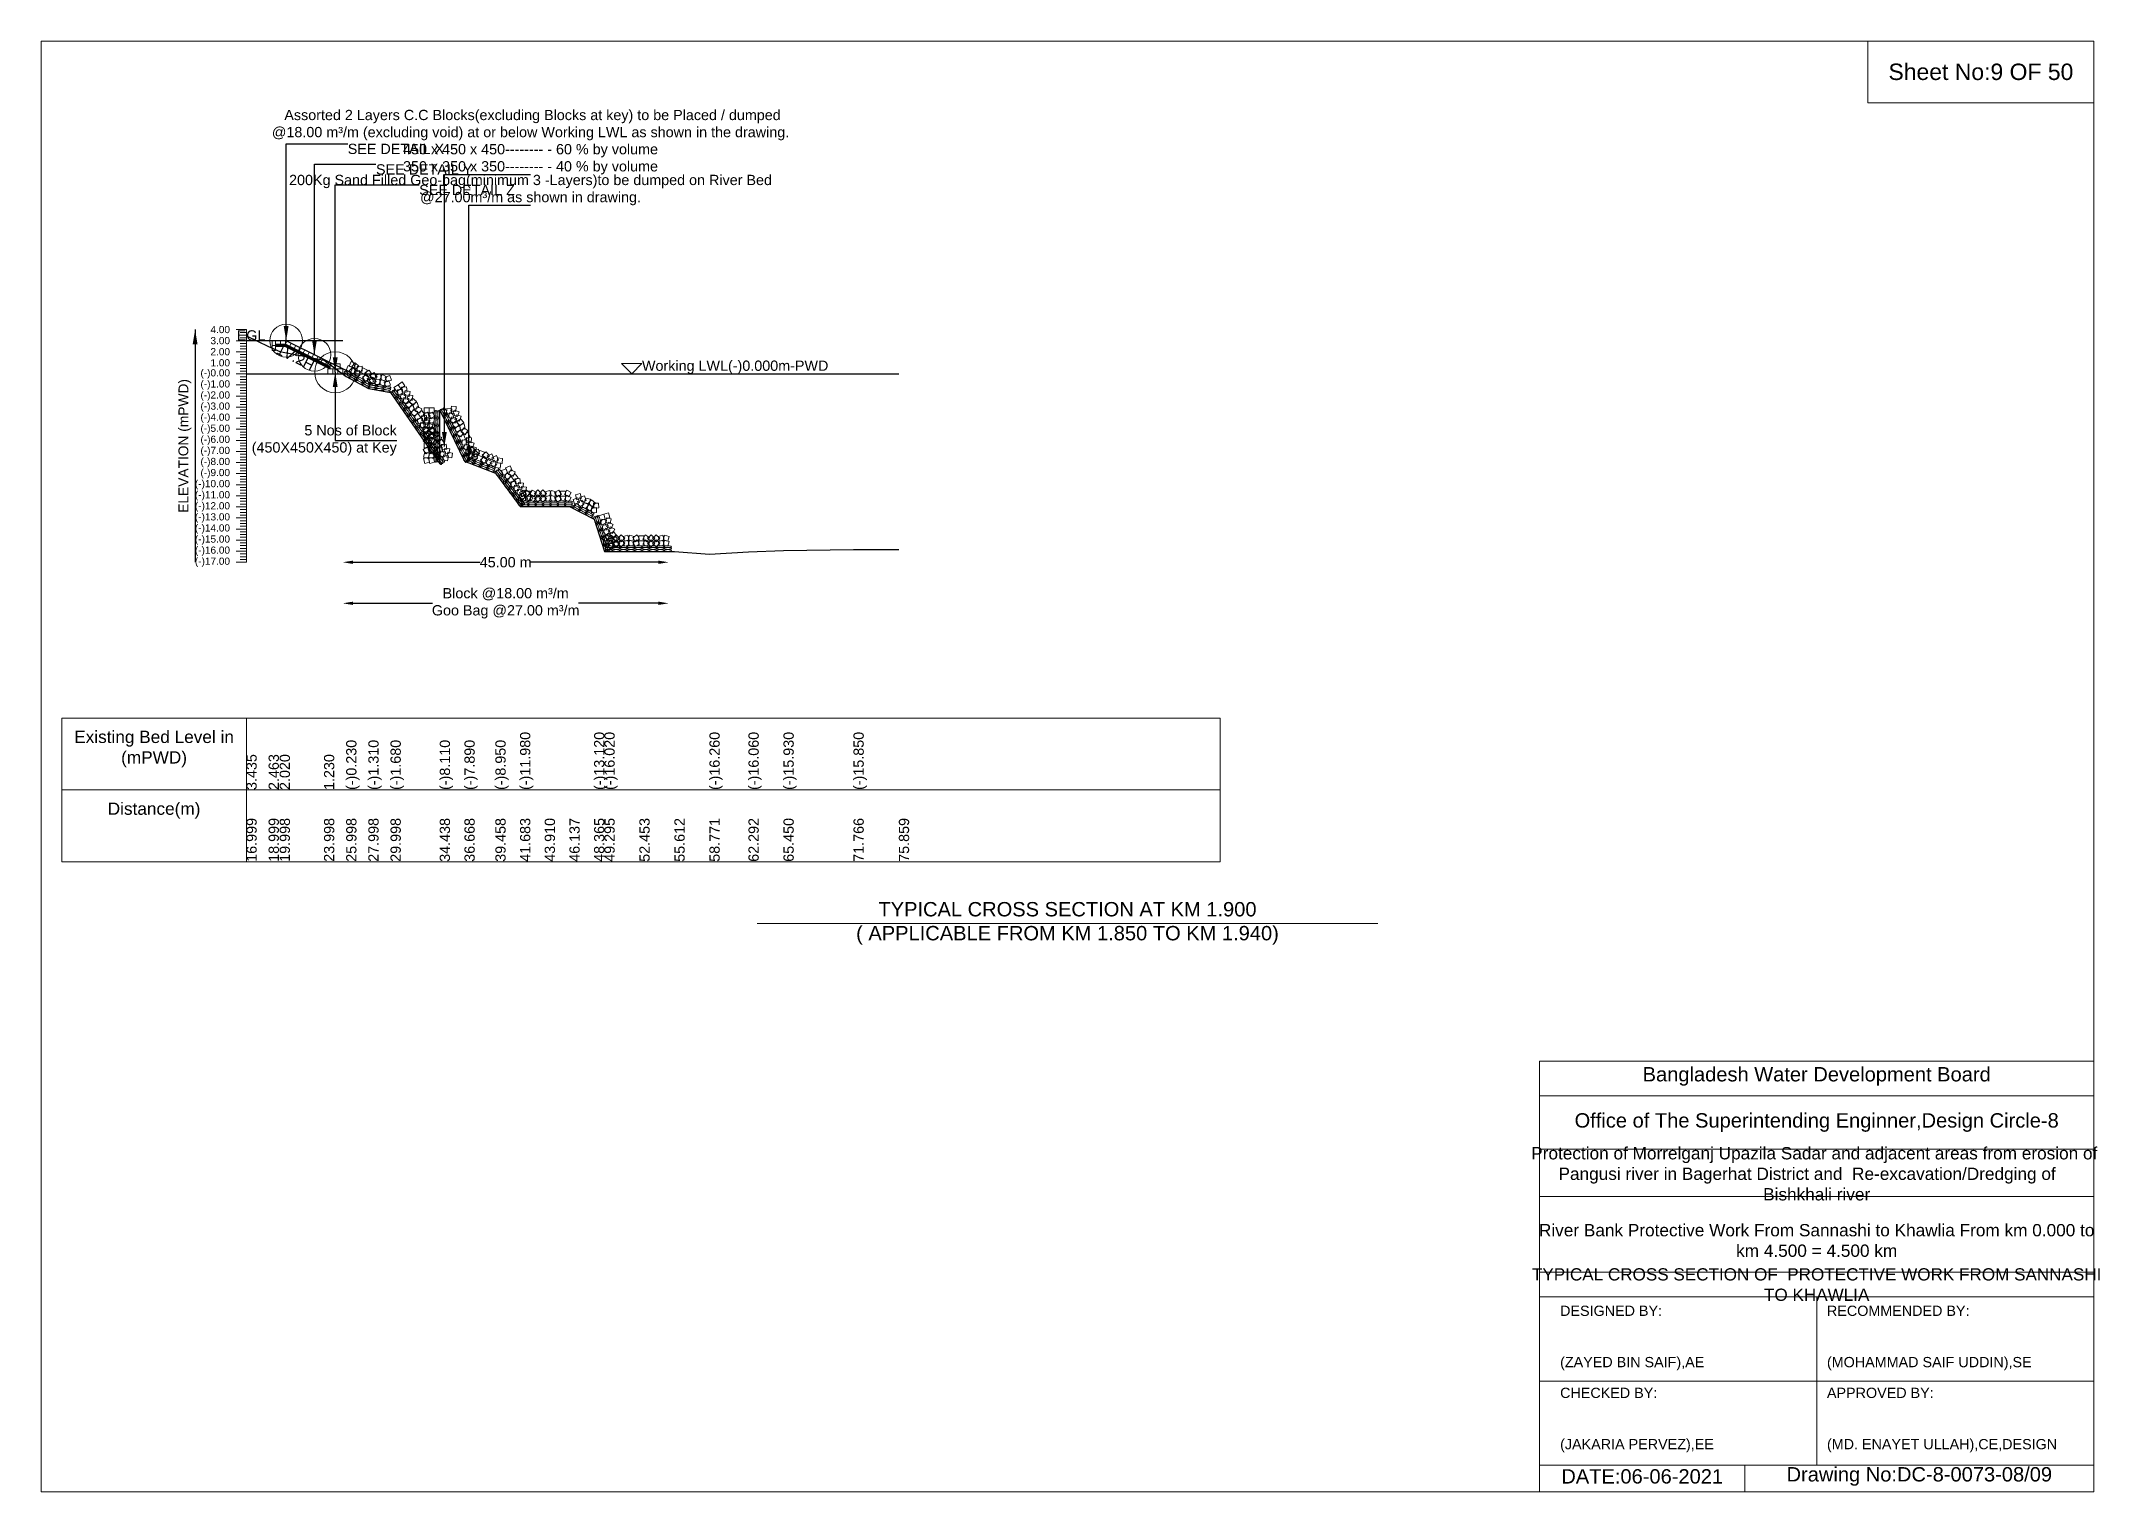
# Model space of a CAD drawing. Header units: inches. Extents: x 89000 to 845029, y -7071 to 0.
# Drawn here: x 220000 to 230029, y -7071 to 0 of the extents above; entities that cross this region are included whole.
import ezdxf

# ---------------------------------------------------------------- set-up
doc = ezdxf.new("R2010")
doc.units = ezdxf.units.IN
doc.header["$LTSCALE"] = 7
doc.header["$MEASUREMENT"] = 0
doc.header["$PDMODE"] = 3
for name, color, linetype, lineweight in [('Cross section Data Border', 7, 'Continuous', 9), ('Cross Section Labels', 7, 'Continuous', 9), ('Existing_Bed_Level for Xsection', 7, 'Continuous', 25), ('Long Section Labels', 7, 'Continuous', 9)]:
    doc.layers.add(name, color=color, linetype=linetype, lineweight=lineweight)
doc.styles.get("Standard").update_dxf_attribs({"font": 'arial.ttf'})
doc.dimstyles.new('Appron Lebeling Style', dxfattribs={"dimtxt": 50, "dimasz": 50, "dimexe": 0.18, "dimexo": 0.0625, "dimgap": 0.09, "dimtad": 0, "dimtih": 1, "dimtoh": 1, "dimdec": 4, "dimzin": 0, "dimdsep": 46, "dimtxsty": 'Standard', "dimcen": 0.09, "dimse1": 1, "dimse2": 1, "dimadec": 0, "dimazin": 0, "dimtfac": 1, "dimtdec": 4, "dimtofl": 0, "dimtmove": 0, "dimatfit": 3, "dimfxl": 1, "dimtolj": 1, "dimtzin": 0, "dimarcsym": 0})
doc.dimstyles.get("Standard").update_dxf_attribs({"dimtxt": 0.18, "dimasz": 0.18, "dimexe": 0.18, "dimexo": 0.0625, "dimgap": 0.09, "dimtad": 0, "dimtih": 1, "dimtoh": 1, "dimdec": 4, "dimzin": 0, "dimdsep": 46, "dimtxsty": 'Standard', "dimcen": 0.09, "dimadec": 0, "dimazin": 0, "dimtfac": 1, "dimtdec": 4, "dimtofl": 0, "dimtmove": 0, "dimatfit": 3, "dimfxl": 1, "dimtolj": 1, "dimtzin": 0, "dimarcsym": 0})

msp = doc.modelspace()

# ---------------------------------------------------------------- texts
at = {"layer": 'Cross section Data Border', "char_height": 60, "width": 800, "attachment_point": 5}
for s, insert in [('Existing Bed Level in (mPWD)', (220550, -3450)), ('Distance(m)', (220550, -3750))]:
    msp.add_mtext(s, dxfattribs=dict(at, insert=insert))
at = {"layer": 'Cross Section Labels'}
for s, insert, char_height, attachment_point in [('Sheet No:9 OF 50', (229450, -150), 80, 5), (' Assorted 2 Layers C.C Blocks(excluding Blocks at key) to be Placed / dumped^J@18.00 m³/m (excluding void) at or below Working LWL as shown in the drawing.^J450 x 450 x 450-------- - 60 % by volume^J350 x 350 x 350-------- - 40 % by volume', (222384.05859, -650), 50, 8), ('SEE DETAIL X', (221493.55118, -500), 50, 1), ('SEE DETAIL Y', (221631.25118, -600), 50, 1), ('200Kg Sand Filled Geo-bag(minimum 3 -Layers)to be dumped on River Bed^J@27.00m³/m as shown in drawing.', (222384.05859, -800), 50, 8), ('SEE DETAIL Z', (221841.85118, -700), 50, 1), ('EGL', (221092.52688, -1459.96), 50, 9), ('Working LWL(-)0.000m-PWD', (222926.95118, -1621.96), 50, 7), ('5 Nos of Block ^J(450X450X450) at Key', (221732.50118, -1945.96), 50, 6), ('TYPICAL CROSS SECTION AT KM 1.900^J( APPLICABLE FROM KM 1.850 TO KM 1.940)', (225000, -4300), 70, 5), ('Bangladesh Water Development Board', (228650, -5046), 70, 5), ('Office of The Superintending Enginner,Design Circle-8', (228650, -5271), 70, 5)]:
    msp.add_mtext(s, dxfattribs=dict(at, insert=insert, char_height=char_height, attachment_point=attachment_point))
at = {"layer": 'Cross Section Labels', "insert": (221250.32641, -1518.53453), "char_height": 50, "attachment_point": 2, "rotation": 333.434948823}
msp.add_mtext('1V:2H', dxfattribs=at)
at = {"layer": 'Cross Section Labels'}
for s, insert, char_height, width, attachment_point in [('Protection of Morrelganj Upazila Sadar and adjacent areas from erosion of  Pangusi river in Bagerhat District and  Re-excavation/Dredging of     Bishkhali river', (228650, -5521), 60, 2800, 5), ('River Bank Protective Work From Sannashi to Khawlia From km 0.000 to km 4.500 = 4.500 km', (228650, -5846), 60, 2700, 5), ('TYPICAL CROSS SECTION OF  PROTECTIVE WORK FROM SANNASHI TO KHAWLIA', (228650, -6061), 59.5765532, 2800, 5), ('DESIGNED BY:^J^J^J(ZAYED BIN SAIF),AE', (227400, -6321), 50, 1400, 4), ('RECOMMENDED BY:^J^J^J(MOHAMMAD SAIF UDDIN),SE', (228700, -6321), 50, 1400, 4), ('CHECKED BY:^J^J^J(JAKARIA PERVEZ),EE', (227400, -6721), 50, 1400, 4), ('APPROVED BY:^J^J^J(MD. ENAYET ULLAH),CE,DESIGN', (228700, -6721), 50, 1400, 4), ('DATE:06-06-2021', (227800, -6996), 70, 1400, 5), ('Drawing No:DC-8-0073-08/09', (229150, -6996), 70, 2200, 5)]:
    msp.add_mtext(s, dxfattribs=dict(at, insert=insert, char_height=char_height, width=width, attachment_point=attachment_point))
at = {"layer": 'Long Section Labels', "char_height": 35, "attachment_point": 6}
for s, insert in [('4.00', (220920, -1405.96)), ('3.00', (220920, -1459.96)), ('2.00', (220920, -1513.96)), ('(-)0.00', (220920, -1621.96)), ('1.00', (220920, -1567.96)), ('(-)1.00', (220920, -1675.96)), ('(-)2.00', (220920, -1729.96)), ('(-)3.00', (220920, -1783.96)), ('(-)4.00', (220920, -1837.96)), ('(-)5.00', (220920, -1891.96)), ('(-)6.00', (220920, -1945.96)), ('(-)7.00', (220920, -1999.96)), ('(-)8.00', (220920, -2053.96)), ('(-)9.00', (220920, -2107.96)), ('(-)10.00', (220920, -2161.96)), ('(-)11.00', (220920, -2215.96)), ('(-)12.00', (220920, -2269.96)), ('(-)13.00', (220920, -2323.96)), ('(-)14.00', (220920, -2377.96)), ('(-)15.00', (220920, -2431.96)), ('(-)16.00', (220920, -2485.96)), ('(-)17.00', (220920, -2539.96))]:
    msp.add_mtext(s, dxfattribs=dict(at, insert=insert))
at = {"layer": 'Long Section Labels', "rotation": 90}
for s, insert, char_height, attachment_point in [('ELEVATION (mPWD)', (220700, -1972.96), 48, 5), ('(-)0.230', (221485.96333, -3650), 50, 1), ('(-)1.310', (221593.95352, -3650), 50, 1), ('(-)1.680', (221701.9487, -3650), 50, 1), ('(-)8.110', (221941.74038, -3650), 50, 1), ('(-)7.890', (222062.14946, -3650), 50, 1), ('(-)8.950', (222212.81434, -3650), 50, 1), ('(-)11.980', (222332.97297, -3650), 50, 1), ('(-)11.980', (222332.97297, -3650), 50, 1), ('(-)11.980', (222332.97297, -3650), 50, 1), ('(-)13.120', (222693.77488, -3650), 50, 1), ('(-)16.020', (222743.98184, -3650), 50, 1), ('(-)16.020', (222743.98184, -3650), 50, 1), ('(-)16.020', (222743.98184, -3650), 50, 1), ('(-)16.260', (223255.70036, -3650), 50, 1), ('(-)16.060', (223445.85341, -3650), 50, 1), ('(-)15.930', (223616.36142, -3650), 50, 1), ('(-)15.850', (223957.4448, -3650), 50, 1), ('(-)15.850', (223957.4448, -3650), 50, 1), ('3.435', (221000, -3650), 50, 1), ('2.463', (221107.99019, -3650), 50, 1), ('2.020', (221161.98778, -3650), 50, 1), ('1.230', (221377.97314, -3650), 50, 1), ('16.999', (221000, -4000), 50, 1), ('18.999', (221107.99019, -4000), 50, 1), ('19.998', (221161.98778, -4000), 50, 1), ('23.998', (221377.97314, -4000), 50, 1), ('25.998', (221485.96333, -4000), 50, 1), ('27.998', (221593.95352, -4000), 50, 1), ('29.998', (221701.9487, -4000), 50, 1), ('34.438', (221941.74038, -4000), 50, 1), ('34.438', (221941.74038, -4000), 50, 1), ('34.438', (221941.74038, -4000), 50, 1), ('36.668', (222062.14946, -4000), 50, 1), ('39.458', (222212.81434, -4000), 50, 1), ('41.683', (222332.97297, -4000), 50, 1), ('43.910', (222453.19145, -4000), 50, 1), ('46.137', (222573.46111, -4000), 50, 1), ('48.365', (222693.77488, -4000), 50, 1), ('49.295', (222743.98184, -4000), 50, 1), ('52.453', (222914.53177, -4000), 50, 1), ('55.612', (223085.10591, -4000), 50, 1), ('58.771', (223255.70036, -4000), 50, 1), ('62.292', (223445.85341, -4000), 50, 1), ('65.450', (223616.36142, -4000), 50, 1), ('71.766', (223957.4448, -4000), 50, 1), ('75.859', (224178.43902, -4000), 50, 1)]:
    msp.add_mtext(s, dxfattribs=dict(at, insert=insert, char_height=char_height, attachment_point=attachment_point))

# ---------------------------------------------------------------- blocks, each defined once
blk = doc.blocks.new('*D55')
at = {"layer": 'Cross Section Labels', "color": 0, "lineweight": -2, "transparency": 16777216}
for p, q in [((221519, -2540), (222139, -2540)), ((223007, -2540), (222386, -2540))]:
    blk.add_line(p, q, dxfattribs=at)
at = {"layer": 'Cross Section Labels', "color": 0, "transparency": 16777216}
for points in [[(221519, -2532), (221519, -2548), (221469, -2540)], [(223007, -2532), (223007, -2548), (223057, -2540)]]:
    blk.add_solid(points, dxfattribs=at)
at = {"layer": 'Defpoints', "color": 0, "transparency": 16777216}
for p in [(221469, -1622), (223057, -2487), (223057, -2540)]:
    blk.add_point(p, dxfattribs=at)
at = {"layer": 'Cross Section Labels', "color": 0, "transparency": 16777216, "insert": (222263, -2540), "char_height": 50, "attachment_point": 5}
blk.add_mtext('\\A1;45.00 m', dxfattribs=at)
blk = doc.blocks.new('*D56')
at = {"layer": 'Cross Section Labels', "color": 0, "lineweight": -2, "transparency": 16777216}
for p, q in [((221519, -2740), (221907, -2740)), ((223007, -2740), (222618, -2740))]:
    blk.add_line(p, q, dxfattribs=at)
at = {"layer": 'Cross Section Labels', "color": 0, "transparency": 16777216}
for points in [[(221519, -2732), (221519, -2748), (221469, -2740)], [(223007, -2732), (223007, -2748), (223057, -2740)]]:
    blk.add_solid(points, dxfattribs=at)
at = {"layer": 'Defpoints', "color": 0, "transparency": 16777216}
for p in [(221469, -1622), (223057, -2487), (223057, -2740)]:
    blk.add_point(p, dxfattribs=at)
at = {"layer": 'Cross Section Labels', "color": 0, "transparency": 16777216, "insert": (222263, -2740), "char_height": 50, "attachment_point": 5}
blk.add_mtext('\\A1;Block @18.00 m³/m ^JGoo Bag @27.00 m³/m ', dxfattribs=at)

# ---------------------------------------------------------------- dimensions: what is measured, and where the dimension line sits
at = {"layer": 'Cross Section Labels'}
for base, text, picture, middle in [((223056.77281, -2539.96), '45.00 m', '*D55', (222262.862, -2539.96)), ((223056.77281, -2739.96), 'Block @18.00 m³/m ^JGoo Bag @27.00 m³/m ', '*D56', (222262.862, -2739.96))]:
    dim = msp.add_linear_dim(base=base, p1=(221468.95118, -1621.96), p2=(223056.77281, -2487.04), text=text, dimstyle='Appron Lebeling Style', dxfattribs=at)
    dim.commit()
    dim.dimension.update_dxf_attribs({"geometry": picture, "text_midpoint": middle})

# ---------------------------------------------------------------- linework, layer by layer
at = {"layer": 'Cross section Data Border'}
msp.add_lwpolyline([(220100, -3300), (225743.5732, -3300), (225743.5732, -4000), (220100, -4000)], close=True, dxfattribs=at)
for points in [[(221000, -3300), (221000, -4000)], [(220100, -3650), (225743.5732, -3650)]]:
    msp.add_lwpolyline(points, dxfattribs=at)
at = {"layer": 'Cross Section Labels'}
for points in [[(220000, 0), (230000, 0), (230000, -7071), (220000, -7071)], [(228900, 0), (230000, 0), (230000, -300), (228900, -300)], [(222876.95118, -1621.96), (222926.95118, -1571.96), (222826.95118, -1571.96)]]:
    msp.add_lwpolyline(points, close=True, dxfattribs=at)
for points in [[(223488, -4300), (225000, -4300), (226512, -4300)], [(227300, -7071), (227300, -4971), (230000, -4971)], [(227300, -5141), (230000, -5141)], [(227300, -5401), (230000, -5401)], [(227300, -5631), (230000, -5631)], [(227300, -6001), (230000, -6001)], [(227300, -6121), (230000, -6121)], [(228650, -6121), (228650, -6941)], [(227300, -6531), (230000, -6531)], [(227300, -6941), (230000, -6941)], [(228300, -6941), (228300, -7071)]]:
    msp.add_lwpolyline(points, dxfattribs=at)
for centre, radius in [((221193.55118, -1459.96), 80), ((221331.25118, -1528.81), 80), ((221432.50118, -1613.86), 100)]:
    msp.add_circle(centre, radius, dxfattribs=at)
at = {"layer": 'Existing_Bed_Level for Xsection'}
for points in [[(221000, -1436.47), (221107.99019, -1488.958), (221161.98778, -1512.88), (221377.97314, -1555.54), (221485.96333, -1634.38), (221593.95352, -1692.7), (221701.9487, -1712.68), (221941.74038, -2059.9), (221941.74038, -1847.68), (221941.74038, -1799.08), (222062.14946, -2048.02), (222212.81434, -2105.26), (222332.97297, -2268.88), (222453.19145, -2268.88), (222573.46111, -2268.88), (222693.77488, -2330.44), (222743.98184, -2487.04), (222914.53177, -2487.04), (223085.10591, -2487.04), (223255.70036, -2500), (223445.85341, -2489.2), (223616.36142, -2482.18), (223957.4448, -2477.86), (224178.43902, -2477.86)], [(221468.95118, -1459.96), (221000, -1459.96)], [(221517.55118, -1621.96), (221196.97174, -1461.67028), (221193.55118, -1459.96), (221189.72688, -1459.96), (221141.12688, -1459.96)], [(221141.12688, -1476.16), (221189.72688, -1476.16), (221408.20118, -1585.39715)], [(221141.12688, -1481.56), (221188.45211, -1481.56), (221408.20118, -1591.43453)], [(221141.12688, -1486.96), (221187.17734, -1486.96), (221408.20118, -1597.47192)], [(221000, -1621.96), (224178.43902, -1621.96)]]:
    msp.add_lwpolyline(points, dxfattribs=at)
at = {"layer": 'Long Section Labels'}
for points in [[(221000, -1405.96), (220950, -1405.96)], [(221000, -1459.96), (220950, -1459.96)], [(221000, -1419.46), (220970, -1419.46)], [(221000, -1432.96), (220970, -1432.96)], [(221000, -1446.46), (220970, -1446.46)], [(221000, -1473.46), (220970, -1473.46)], [(221000, -1486.96), (220970, -1486.96)], [(221000, -1500.46), (220970, -1500.46)], [(221000, -2539.96), (221000, -2485.96), (221000, -2431.96), (221000, -2377.96), (221000, -2323.96), (221000, -2269.96), (221000, -2215.96), (221000, -2161.96), (221000, -2107.96), (221000, -2053.96), (221000, -1999.96), (221000, -1945.96), (221000, -1891.96), (221000, -1837.96), (221000, -1783.96), (221000, -1729.96), (221000, -1675.96), (221000, -1621.96), (221000, -1567.96), (221000, -1513.96), (221000, -1459.96), (221000, -1405.96)], [(221000, -1513.96), (220950, -1513.96)], [(221000, -1567.96), (220950, -1567.96)], [(221000, -1527.46), (220970, -1527.46)], [(221000, -1540.96), (220970, -1540.96)], [(221000, -1554.46), (220970, -1554.46)], [(221000, -1581.46), (220970, -1581.46)], [(221000, -1594.96), (220970, -1594.96)], [(221000, -1621.96), (220950, -1621.96)], [(221000, -1675.96), (220950, -1675.96)], [(221000, -1608.46), (220970, -1608.46)], [(221000, -1635.46), (220970, -1635.46)], [(221000, -1648.96), (220970, -1648.96)], [(221000, -1662.46), (220970, -1662.46)], [(221000, -1689.46), (220970, -1689.46)], [(221000, -1702.96), (220970, -1702.96)], [(221000, -1729.96), (220950, -1729.96)], [(221000, -1783.96), (220950, -1783.96)], [(221000, -1716.46), (220970, -1716.46)], [(221000, -1743.46), (220970, -1743.46)], [(221000, -1756.96), (220970, -1756.96)], [(221000, -1770.46), (220970, -1770.46)], [(221000, -1797.46), (220970, -1797.46)], [(221000, -1837.96), (220950, -1837.96)], [(221000, -1891.96), (220950, -1891.96)], [(221000, -1810.96), (220970, -1810.96)], [(221000, -1824.46), (220970, -1824.46)], [(221000, -1851.46), (220970, -1851.46)], [(221000, -1864.96), (220970, -1864.96)], [(221000, -1878.46), (220970, -1878.46)], [(221000, -1905.46), (220970, -1905.46)], [(221000, -1945.96), (220950, -1945.96)], [(221000, -1999.96), (220950, -1999.96)], [(221000, -1918.96), (220970, -1918.96)], [(221000, -1932.46), (220970, -1932.46)], [(221000, -1959.46), (220970, -1959.46)], [(221000, -1972.96), (220970, -1972.96)], [(221000, -1986.46), (220970, -1986.46)], [(221000, -2053.96), (220950, -2053.96)], [(221000, -2013.46), (220970, -2013.46)], [(221000, -2026.96), (220970, -2026.96)], [(221000, -2040.46), (220970, -2040.46)], [(221000, -2067.46), (220970, -2067.46)], [(221000, -2080.96), (220970, -2080.96)], [(221000, -2094.46), (220970, -2094.46)], [(221000, -2107.96), (220950, -2107.96)], [(221000, -2161.96), (220950, -2161.96)], [(221000, -2121.46), (220970, -2121.46)], [(221000, -2134.96), (220970, -2134.96)], [(221000, -2148.46), (220970, -2148.46)], [(221000, -2175.46), (220970, -2175.46)], [(221000, -2188.96), (220970, -2188.96)], [(221000, -2202.46), (220970, -2202.46)], [(221000, -2215.96), (220950, -2215.96)], [(221000, -2269.96), (220950, -2269.96)], [(221000, -2229.46), (220970, -2229.46)], [(221000, -2242.96), (220970, -2242.96)], [(221000, -2256.46), (220970, -2256.46)], [(221000, -2283.46), (220970, -2283.46)], [(221000, -2296.96), (220970, -2296.96)], [(221000, -2323.96), (220950, -2323.96)], [(221000, -2377.96), (220950, -2377.96)], [(221000, -2310.46), (220970, -2310.46)], [(221000, -2337.46), (220970, -2337.46)], [(221000, -2350.96), (220970, -2350.96)], [(221000, -2364.46), (220970, -2364.46)], [(221000, -2391.46), (220970, -2391.46)], [(221000, -2404.96), (220970, -2404.96)], [(221000, -2431.96), (220950, -2431.96)], [(221000, -2485.96), (220950, -2485.96)], [(221000, -2418.46), (220970, -2418.46)], [(221000, -2445.46), (220970, -2445.46)], [(221000, -2458.96), (220970, -2458.96)], [(221000, -2472.46), (220970, -2472.46)], [(221000, -2499.46), (220970, -2499.46)], [(221000, -2539.96), (220950, -2539.96)], [(221000, -2512.96), (220970, -2512.96)], [(221000, -2526.46), (220970, -2526.46)]]:
    msp.add_lwpolyline(points, dxfattribs=at)
for points in [[(221141.12688, -1459.96), (221124.92688, -1459.96), (221124.92688, -1484.26), (221141.12688, -1484.26)], [(221141.12688, -1484.26), (221124.92688, -1484.26), (221124.92688, -1508.56), (221141.12688, -1508.56)], [(221165.42688, -1459.96), (221141.12688, -1459.96), (221141.12688, -1476.16), (221165.42688, -1476.16)], [(221189.72688, -1459.96), (221165.42688, -1459.96), (221165.42688, -1476.16), (221189.72688, -1476.16)], [(221218.70632, -1472.53757), (221196.97174, -1461.67028), (221189.72688, -1476.16), (221211.46146, -1487.02729)], [(221240.4409, -1483.40486), (221218.70632, -1472.53757), (221211.46146, -1487.02729), (221233.19604, -1497.89458)], [(221262.17548, -1494.27215), (221240.4409, -1483.40486), (221233.19604, -1497.89458), (221254.93062, -1508.76187)], [(221283.91006, -1505.13944), (221262.17548, -1494.27215), (221254.93062, -1508.76187), (221276.6652, -1519.62916)], [(221305.64464, -1516.00673), (221283.91006, -1505.13944), (221276.6652, -1519.62916), (221298.39978, -1530.49645)], [(221327.37922, -1526.87402), (221305.64464, -1516.00673), (221298.39978, -1530.49645), (221320.13436, -1541.36374)], [(221349.1138, -1537.74131), (221327.37922, -1526.87402), (221320.13436, -1541.36374), (221341.86894, -1552.23103)], [(221370.84838, -1548.6086), (221349.1138, -1537.74131), (221341.86894, -1552.23103), (221363.60352, -1563.09832)], [(221392.58297, -1559.47589), (221370.84838, -1548.6086), (221363.60352, -1563.09832), (221385.33811, -1573.96561)], [(221414.31755, -1570.34318), (221392.58297, -1559.47589), (221385.33811, -1573.96561), (221407.07269, -1584.8329)], [(221420.35118, -1597.66), (221396.05118, -1597.66), (221396.05118, -1621.96), (221420.35118, -1621.96)], [(221432.50118, -1573.36), (221408.20118, -1573.36), (221408.20118, -1597.66), (221432.50118, -1597.66)], [(221444.65118, -1597.66), (221420.35118, -1597.66), (221420.35118, -1621.96), (221444.65118, -1621.96)], [(221456.80118, -1573.36), (221432.50118, -1573.36), (221432.50118, -1597.66), (221456.80118, -1597.66)], [(221468.95118, -1597.66), (221444.65118, -1597.66), (221444.65118, -1621.96), (221468.95118, -1621.96)], [(221517.87916, -1590.1123), (221495.21151, -1581.35629), (221486.45551, -1604.02394), (221509.12316, -1612.77995)], [(221532.20757, -1570.48612), (221509.53992, -1561.73012), (221500.78392, -1584.39777), (221523.45157, -1593.15377)], [(221535.53758, -1606.28373), (221517.87678, -1589.59283), (221501.18588, -1607.25363), (221518.84668, -1623.94453)], [(221547.08451, -1584.90247), (221529.42371, -1568.21157), (221512.73281, -1585.87237), (221530.39361, -1602.56327)], [(221563.09715, -1584.45098), (221538.80656, -1585.12713), (221539.48271, -1609.41772), (221563.7733, -1608.74157)], [(221589.13529, -1603.56411), (221567.75402, -1592.01718), (221556.20709, -1613.39844), (221577.58836, -1624.94537)], [(221610.77174, -1623.99186), (221598.0161, -1603.30892), (221577.33317, -1616.06456), (221590.0888, -1636.74749)], [(221551.55022, -1605.83224), (221527.25962, -1606.50839), (221527.93578, -1630.79898), (221552.22637, -1630.12283)], [(221577.58836, -1624.94537), (221556.20709, -1613.39844), (221544.66016, -1634.77971), (221566.04142, -1646.32664)], [(221599.22481, -1645.37312), (221586.46917, -1624.69019), (221565.78624, -1637.44582), (221578.54187, -1658.12876)], [(221612.05772, -1637.84082), (221588.7712, -1644.78547), (221595.71585, -1668.07199), (221619.00237, -1661.12733)], [(221631.98968, -1659.3665), (221618.21163, -1639.35013), (221598.19525, -1653.12817), (221611.9733, -1673.14455)], [(221623.60465, -1616.45956), (221600.31813, -1623.40421), (221607.26278, -1646.69072), (221630.5493, -1639.74607)], [(221636.41036, -1635.472), (221622.63231, -1615.45562), (221602.61594, -1629.23366), (221616.39398, -1649.25004)], [(221650.13944, -1647.59639), (221625.91535, -1649.51555), (221627.83451, -1673.73965), (221652.05861, -1671.82049)], [(221654.56012, -1623.70188), (221630.33603, -1625.62104), (221632.25519, -1649.84514), (221656.47929, -1647.92598)], [(221679.07792, -1659.35107), (221657.14385, -1648.89226), (221646.68505, -1670.82633), (221668.61912, -1681.28514)], [(221683.4986, -1635.45656), (221661.56453, -1624.99776), (221651.10573, -1646.93182), (221673.0398, -1657.39063)], [(221694.17766, -1654.0026), (221671.26921, -1662.10772), (221679.37433, -1685.01617), (221702.28278, -1676.91105)], [(221698.59834, -1630.10809), (221675.68989, -1638.21321), (221683.79501, -1661.12166), (221706.70346, -1653.01654)], [(221752.37714, -1694.47524), (221738.56837, -1674.48004), (221718.57318, -1688.28881), (221732.38195, -1708.28401)], [(221762.38154, -1722.49917), (221760.40588, -1698.27962), (221736.18633, -1700.25527), (221738.16198, -1724.47483)], [(221772.37234, -1680.66647), (221758.56357, -1660.67127), (221738.56837, -1674.48004), (221752.37714, -1694.47524)], [(221782.37673, -1708.6904), (221780.40108, -1684.47085), (221756.18153, -1686.4465), (221758.15718, -1710.66605)], [(221797.23052, -1707.805), (221773.32925, -1703.42102), (221768.94527, -1727.32229), (221792.84654, -1731.70627)], [(221777.23533, -1721.61377), (221753.33406, -1717.22979), (221748.95008, -1741.13106), (221772.85135, -1745.51504)], [(221786.67138, -1765.50246), (221791.03632, -1741.59771), (221767.13157, -1737.23276), (221762.76663, -1761.13752)], [(221807.83661, -1769.97263), (221789.32007, -1754.23644), (221773.58388, -1772.75299), (221792.10042, -1788.48917)], [(221806.66657, -1751.69369), (221811.03152, -1727.78894), (221787.12677, -1723.42399), (221782.76182, -1747.32875)], [(221820.04302, -1798.72349), (221811.8845, -1775.834), (221788.99501, -1783.99252), (221797.15353, -1806.88201)], [(221827.83181, -1756.16386), (221809.31526, -1740.42767), (221793.57908, -1758.94421), (221812.09562, -1774.6804)], [(221834.51539, -1805.5907), (221812.56529, -1795.16559), (221802.14018, -1817.1157), (221824.09029, -1827.54081)], [(221840.03822, -1784.91472), (221831.8797, -1762.02523), (221808.99021, -1770.18375), (221817.14873, -1793.07324)], [(221854.51059, -1791.78193), (221832.56048, -1781.35682), (221822.13538, -1803.30693), (221844.08548, -1813.73203)], [(221869.03374, -1820.63284), (221855.22497, -1800.63764), (221835.22977, -1814.44641), (221849.03854, -1834.44161)], [(221865.60038, -1787.79684), (221865.60038, -1812.09684), (221889.90038, -1812.09684), (221889.90038, -1787.79684)], [(221889.90038, -1787.79684), (221889.90038, -1812.09684), (221914.20038, -1812.09684), (221914.20038, -1787.79684)], [(221998.91185, -1815.89106), (222000.67175, -1791.65487), (221976.43557, -1789.89496), (221974.67566, -1814.13115)], [(222020.78729, -1805.31018), (222022.5472, -1781.074), (221998.31101, -1779.31409), (221996.55111, -1803.55028)], [(222035.60128, -1806.71194), (222012.65438, -1798.71633), (222004.65877, -1821.66323), (222027.60567, -1829.65884)], [(221849.03854, -1834.44161), (221835.22977, -1814.44641), (221815.23458, -1828.25518), (221829.04335, -1848.25038)], [(221859.04293, -1862.46554), (221857.06728, -1838.24599), (221832.84773, -1840.22164), (221834.82338, -1864.44119)], [(221873.89673, -1861.58014), (221849.99546, -1857.19616), (221845.61148, -1881.09743), (221869.51275, -1885.48141)], [(221879.03813, -1848.65677), (221877.06248, -1824.43722), (221852.84292, -1826.41287), (221854.81858, -1850.63242)], [(221883.33278, -1905.46883), (221887.69772, -1881.56408), (221863.79297, -1877.19913), (221859.42802, -1901.10389)], [(221877.74354, -1879.96414), (221860.56769, -1897.15368), (221877.75722, -1914.32953), (221894.93308, -1897.13999)], [(221860.56769, -1921.43999), (221877.74354, -1938.62953), (221894.93308, -1921.45368), (221877.75722, -1904.26414)], [(221861.15584, -1819.78969), (221873.29324, -1840.84138), (221894.34492, -1828.70398), (221882.20753, -1807.65229)], [(221869.16202, -1833.66446), (221862.86801, -1857.1352), (221886.33874, -1863.42921), (221892.63276, -1839.95847)], [(221862.86801, -1864.25847), (221869.16202, -1887.72921), (221892.63276, -1881.4352), (221886.33874, -1857.96446)], [(221893.89192, -1847.77137), (221869.99065, -1843.38739), (221865.60667, -1867.28866), (221889.50794, -1871.67264)], [(221904.49801, -1909.939), (221885.98147, -1894.20281), (221870.24528, -1912.71935), (221888.76182, -1928.45554)], [(221903.32797, -1891.66006), (221907.69292, -1867.7553), (221883.78816, -1863.39036), (221879.42322, -1887.29511)], [(221902.04354, -1879.96414), (221884.86769, -1897.15368), (221902.05722, -1914.32953), (221919.23308, -1897.13999)], [(221884.86769, -1921.43999), (221902.04354, -1938.62953), (221919.23308, -1921.45368), (221902.05722, -1904.26414)], [(221885.45584, -1819.78969), (221897.59324, -1840.84138), (221918.64492, -1828.70398), (221906.50753, -1807.65229)], [(221893.46202, -1833.66446), (221887.16801, -1857.1352), (221910.63874, -1863.42921), (221916.93276, -1839.95847)], [(221887.16801, -1864.25847), (221893.46202, -1887.72921), (221916.93276, -1881.4352), (221910.63874, -1857.96446)], [(221924.49321, -1896.13023), (221905.97666, -1880.39404), (221890.24047, -1898.91058), (221908.75702, -1914.64677)], [(221936.69961, -1924.88108), (221928.54109, -1901.9916), (221905.65161, -1910.15012), (221913.81013, -1933.0396)], [(222013.72583, -1817.29281), (221990.77893, -1809.2972), (221982.78332, -1832.2441), (222005.73022, -1840.23971)], [(222016.32341, -1862.1092), (222024.30075, -1839.15594), (222001.34749, -1831.1786), (221993.37015, -1854.13187)], [(222036.5534, -1869.77061), (222020.66759, -1851.38227), (222002.27925, -1867.26808), (222018.16506, -1885.65642)], [(222038.19886, -1851.52833), (222046.17619, -1828.57506), (222023.22293, -1820.59773), (222015.2456, -1843.55099)], [(222044.20883, -1900.05266), (222039.65506, -1876.18316), (222015.78556, -1880.73693), (222020.33933, -1904.60643)], [(222057.45764, -1909.05696), (222037.36479, -1895.39067), (222023.6985, -1915.48352), (222043.79135, -1929.14981)], [(222058.42884, -1859.18974), (222042.54303, -1840.8014), (222024.15469, -1856.68721), (222040.0405, -1875.07555)], [(222066.08428, -1889.47179), (222061.53051, -1865.60229), (222037.66101, -1870.15605), (222042.21477, -1894.02556)], [(222079.33308, -1898.47609), (222059.24023, -1884.8098), (222045.57394, -1904.90265), (222065.66679, -1918.56894)], [(221873.29324, -1929.15229), (221861.15584, -1950.20398), (221882.20753, -1962.34138), (221894.34492, -1941.28969)], [(221861.15584, -1989.88969), (221873.29324, -2010.94138), (221894.34492, -1998.80398), (221882.20753, -1977.75229)], [(221869.16202, -2003.76446), (221862.86801, -2027.2352), (221886.33874, -2033.52921), (221892.63276, -2010.05847)], [(221865.60038, -1957.89684), (221865.60038, -1982.19684), (221889.90038, -1982.19684), (221889.90038, -1957.89684)], [(221897.59324, -1929.15229), (221885.45584, -1950.20398), (221906.50753, -1962.34138), (221918.64492, -1941.28969)], [(221885.45584, -1989.88969), (221897.59324, -2010.94138), (221918.64492, -1998.80398), (221906.50753, -1977.75229)], [(221916.70442, -1938.68985), (221908.5459, -1915.80037), (221885.65641, -1923.95889), (221893.81493, -1946.84837)], [(221893.46202, -2003.76446), (221887.16801, -2027.2352), (221910.63874, -2033.52921), (221916.93276, -2010.05847)], [(221889.90038, -1957.89684), (221889.90038, -1982.19684), (221914.20038, -1982.19684), (221914.20038, -1957.89684)], [(221931.17679, -1945.55707), (221909.22669, -1935.13196), (221898.80158, -1957.08207), (221920.75169, -1967.50717)], [(221945.69994, -1974.40797), (221931.89117, -1954.41278), (221911.89598, -1968.22155), (221925.70475, -1988.21675)], [(221951.17199, -1931.7483), (221929.22188, -1921.32319), (221918.79678, -1943.2733), (221940.74688, -1953.6984)], [(221955.70433, -2002.43191), (221953.72868, -1978.21235), (221929.50913, -1980.18801), (221931.48478, -2004.40756)], [(221965.69514, -1960.5992), (221951.88637, -1940.60401), (221931.89117, -1954.41278), (221945.69994, -1974.40797)], [(221970.55813, -2001.54651), (221946.65686, -1997.16253), (221942.27288, -2021.0638), (221966.17415, -2025.44778)], [(221975.69953, -1988.62314), (221973.72388, -1964.40358), (221949.50432, -1966.37923), (221951.47997, -1990.59879)], [(221990.55332, -1987.73774), (221966.65205, -1983.35376), (221962.26807, -2007.25503), (221986.16934, -2011.63901)], [(221999.98937, -2031.62643), (222004.35432, -2007.72167), (221980.44956, -2003.35673), (221976.08462, -2027.26148)], [(222067.3871, -1939.79297), (222056.80623, -1917.91753), (222034.93078, -1928.4984), (222045.51165, -1950.37385)], [(222072.97795, -1969.01918), (222074.73786, -1944.78299), (222050.50167, -1943.02309), (222048.74176, -1967.25927)], [(222089.26254, -1929.2121), (222078.68167, -1907.33665), (222056.80623, -1917.91753), (222067.3871, -1939.79297)], [(222087.79194, -1970.42093), (222064.84504, -1962.42532), (222056.84943, -1985.37223), (222079.79633, -1993.36783)], [(222090.38952, -2015.23732), (222098.36685, -1992.28406), (222075.41359, -1984.30673), (222067.43626, -2007.25999)], [(222094.8534, -1958.43831), (222096.6133, -1934.20212), (222072.37712, -1932.44221), (222070.61721, -1956.6784)], [(222106.48386, -2013.21822), (222086.7785, -1998.99891), (222072.55919, -2018.70426), (222092.26454, -2032.92358)], [(222110.6195, -2022.89874), (222094.73369, -2004.5104), (222076.34535, -2020.3962), (222092.23116, -2038.78455)], [(222109.66738, -1959.84006), (222086.72048, -1951.84445), (222078.72487, -1974.79135), (222101.67178, -1982.78696)], [(222115.11398, -1990.50235), (222095.40862, -1976.28303), (222081.18931, -1995.98839), (222100.89467, -2010.2077)], [(222112.26497, -2004.65645), (222120.2423, -1981.70319), (222097.28904, -1973.72586), (222089.3117, -1996.67912)], [(222132.49495, -2012.31786), (222116.60914, -1993.92952), (222098.2208, -2009.81533), (222114.10661, -2028.20367)], [(222130.92764, -1987.94571), (222106.93773, -1991.81537), (222110.8074, -2015.80528), (222134.79731, -2011.93561)], [(222159.25639, -2003.46274), (222136.54052, -1994.83262), (222127.9104, -2017.54849), (222150.62627, -2026.17862)], [(222183.39496, -2020.8627), (222168.02622, -2002.04005), (222149.20358, -2017.40879), (222164.57231, -2036.23143)], [(221862.86801, -2034.35847), (221869.16202, -2057.82921), (221892.63276, -2051.5352), (221886.33874, -2028.06446)], [(221887.16801, -2034.35847), (221893.46202, -2057.82921), (221916.93276, -2051.5352), (221910.63874, -2028.06446)], [(221979.99418, -2045.4352), (221984.35912, -2021.53044), (221960.45437, -2017.1655), (221956.08942, -2041.07025)], [(222122.29752, -2010.66158), (222098.30761, -2014.53125), (222102.17728, -2038.52115), (222126.16718, -2034.65149)], [(222150.62627, -2026.17862), (222127.9104, -2017.54849), (222119.28027, -2040.26437), (222141.99615, -2048.89449)], [(222174.76484, -2043.57857), (222159.3961, -2024.75593), (222140.57345, -2040.12466), (222155.94219, -2058.94731)], [(222186.49383, -2034.42162), (222164.3249, -2044.37293), (222174.27621, -2066.54186), (222196.44514, -2056.59055)], [(222195.12396, -2011.70575), (222172.95503, -2021.65705), (222182.90633, -2043.82598), (222205.07526, -2033.87468)], [(222219.16587, -2065.20789), (222209.19692, -2043.04689), (222187.03592, -2053.01584), (222197.00487, -2075.17684)], [(222227.796, -2042.49201), (222217.82704, -2020.33101), (222195.66604, -2030.29997), (222205.635, -2052.46097)], [(222239.13071, -2056.87995), (222214.95473, -2054.42804), (222212.50282, -2078.60403), (222236.67881, -2081.05593)], [(222247.76084, -2034.16408), (222223.58486, -2031.71217), (222221.13295, -2055.88815), (222245.30893, -2058.34006)], [(222274.22698, -2107.32192), (222265.40742, -2084.67892), (222242.76442, -2093.49849), (222251.58399, -2116.14149)], [(222288.89261, -2113.7661), (222266.64912, -2103.9826), (222256.86562, -2126.2261), (222279.10912, -2136.0096)], [(222293.81288, -2092.9385), (222284.99331, -2070.29551), (222262.35032, -2079.11507), (222271.16988, -2101.75807)], [(222308.47851, -2099.38268), (222286.23501, -2089.59919), (222276.45152, -2111.84269), (222298.69501, -2121.62618)], [(222304.24719, -2142.18324), (222289.86377, -2122.59734), (222270.27788, -2136.98076), (222284.66129, -2156.56665)], [(222315.0609, -2169.90493), (222312.38299, -2145.75294), (222288.23099, -2148.43086), (222290.90891, -2172.58285)], [(222323.83309, -2127.79982), (222309.44967, -2108.21393), (222289.86377, -2122.59734), (222304.24719, -2142.18324)], [(222329.88273, -2168.5887), (222305.86427, -2164.90042), (222302.176, -2188.91889), (222326.19446, -2192.60716)], [(222334.6468, -2155.52152), (222331.96888, -2131.36952), (222307.81689, -2134.04744), (222310.49481, -2158.19943)], [(222340.5889, -2212.18496), (222344.25805, -2188.16356), (222320.23666, -2184.49442), (222316.56751, -2208.51581)], [(222349.46863, -2154.20528), (222325.45017, -2150.51701), (222321.76189, -2174.53547), (222345.78036, -2178.22374)], [(222361.87499, -2216.03881), (222342.90942, -2200.84679), (222327.71741, -2219.81236), (222346.68297, -2235.00437)], [(222351.95894, -2188.29546), (222330.90725, -2200.43285), (222343.04465, -2221.48454), (222364.09634, -2209.34715)], [(222360.1748, -2197.80154), (222363.84395, -2173.78015), (222339.82255, -2170.111), (222336.15341, -2194.1324)], [(222381.46088, -2201.6554), (222362.49532, -2186.46338), (222347.3033, -2205.42894), (222366.26887, -2220.62096)], [(222383.9518, -2192.74), (222359.6518, -2192.74), (222359.6518, -2217.04), (222383.9518, -2217.04)], [(222412.69634, -2200.43285), (222391.64465, -2188.29546), (222379.50725, -2209.34715), (222400.55894, -2221.48454)], [(222420.40864, -2187.70731), (222403.2191, -2204.88316), (222420.39495, -2222.07269), (222437.58449, -2204.89684)], [(222461.88449, -2204.88316), (222444.69495, -2187.70731), (222427.5191, -2204.89684), (222444.70864, -2222.07269)], [(222477.59016, -2190.00763), (222454.11942, -2196.30164), (222460.41343, -2219.77237), (222483.88417, -2213.47836)], [(222508.18417, -2196.30164), (222484.71343, -2190.00763), (222478.41942, -2213.47836), (222501.89016, -2219.77237)], [(222522.05894, -2188.29546), (222501.00725, -2200.43285), (222513.14465, -2221.48454), (222534.19634, -2209.34715)], [(222554.0518, -2192.74), (222529.7518, -2192.74), (222529.7518, -2217.04), (222554.0518, -2217.04)], [(222582.79634, -2200.43285), (222561.74465, -2188.29546), (222549.60725, -2209.34715), (222570.65894, -2221.48454)], [(222625.61159, -2204.38231), (222602.48525, -2211.84304), (222609.94597, -2234.96937), (222633.07231, -2227.50865)], [(222351.95894, -2212.59546), (222330.90725, -2224.73285), (222343.04465, -2245.78454), (222364.09634, -2233.64715)], [(222374.91089, -2244.42319), (222366.09133, -2221.7802), (222343.44833, -2230.59977), (222352.2679, -2253.24276)], [(222383.9518, -2217.04), (222359.6518, -2217.04), (222359.6518, -2241.34), (222383.9518, -2241.34)], [(222394.49679, -2230.03978), (222385.67722, -2207.39678), (222363.03423, -2216.21635), (222371.85379, -2238.85935)], [(222412.69634, -2224.73285), (222391.64465, -2212.59546), (222379.50725, -2233.64715), (222400.55894, -2245.78454)], [(222420.40864, -2212.00731), (222403.2191, -2229.18316), (222420.39495, -2246.37269), (222437.58449, -2229.19684)], [(222461.88449, -2229.18316), (222444.69495, -2212.00731), (222427.5191, -2229.19684), (222444.70864, -2246.37269)], [(222477.59016, -2214.30763), (222454.11942, -2220.60164), (222460.41343, -2244.07237), (222483.88417, -2237.77836)], [(222508.18417, -2220.60164), (222484.71343, -2214.30763), (222478.41942, -2237.77836), (222501.89016, -2244.07237)], [(222522.05894, -2212.59546), (222501.00725, -2224.73285), (222513.14465, -2245.78454), (222534.19634, -2233.64715)], [(222554.0518, -2217.04), (222529.7518, -2217.04), (222529.7518, -2241.34), (222554.0518, -2241.34)], [(222582.79634, -2224.73285), (222561.74465, -2212.59546), (222549.60725, -2233.64715), (222570.65894, -2245.78454)], [(222614.54294, -2226.01504), (222591.4166, -2233.47577), (222598.87733, -2256.60211), (222622.00366, -2249.14138)], [(222643.64263, -2260.19785), (222636.16349, -2237.07746), (222613.0431, -2244.5566), (222620.52224, -2267.67699)], [(222654.71128, -2238.56512), (222647.23214, -2215.44473), (222624.11175, -2222.92387), (222631.59089, -2246.04426)], [(222664.40018, -2254.10905), (222640.63877, -2249.02128), (222635.551, -2272.78269), (222659.31242, -2277.87046)], [(222675.46883, -2232.47632), (222651.70742, -2227.38855), (222646.61965, -2251.14996), (222670.38106, -2256.23773)], [(222688.76914, -2273.64777), (222670.74158, -2257.3537), (222654.4475, -2275.38127), (222672.47507, -2291.67534)], [(222699.83779, -2252.01504), (222681.81022, -2235.72097), (222665.51615, -2253.74854), (222683.54372, -2270.04261)], [(222704.76778, -2272.84034), (222680.49823, -2274.05644), (222681.71433, -2298.32599), (222705.98388, -2297.10989)], [(222715.83643, -2251.20761), (222691.56687, -2252.42371), (222692.78298, -2276.69326), (222717.05253, -2275.47716)], [(222747.88497, -2329.4137), (222740.46619, -2306.27387), (222717.32636, -2313.69265), (222724.74513, -2336.83248)], [(222771.0248, -2321.99492), (222763.60602, -2298.85509), (222740.46619, -2306.27387), (222747.88497, -2329.4137)], [(222749.33509, -2359.1345), (222754.46593, -2335.38235), (222730.71379, -2330.25151), (222725.58294, -2354.00366)], [(222763.80763, -2362.59348), (222742.20386, -2351.46842), (222731.0788, -2373.07219), (222752.68257, -2384.19725)], [(222760.11438, -2407.33291), (222771.22223, -2385.72028), (222749.60961, -2374.61242), (222738.50175, -2396.22505)], [(222779.07463, -2417.74724), (222765.91551, -2397.31864), (222745.48691, -2410.47775), (222758.64603, -2430.90635)], [(222772.47492, -2351.71572), (222777.60576, -2327.96358), (222753.85362, -2322.83273), (222748.72277, -2346.58488)], [(222786.94746, -2355.17471), (222765.34369, -2344.04964), (222754.21863, -2365.65341), (222775.8224, -2376.77848)], [(222793.91736, -2418.59285), (222772.86567, -2406.45546), (222760.72827, -2427.50715), (222781.77996, -2439.64454)], [(222783.25421, -2399.91413), (222794.36206, -2378.30151), (222772.74944, -2367.19365), (222761.64158, -2388.80627)], [(222802.21446, -2410.32846), (222789.05534, -2389.89986), (222768.62674, -2403.05898), (222781.78586, -2423.48758)], [(222801.62966, -2405.86731), (222784.44012, -2423.04316), (222801.61597, -2440.23269), (222818.80551, -2423.05684)], [(222843.10551, -2423.04316), (222825.91597, -2405.86731), (222808.74012, -2423.05684), (222825.92966, -2440.23269)], [(222903.27996, -2406.45546), (222882.22827, -2418.59285), (222894.36567, -2439.64454), (222915.41736, -2427.50715)], [(222964.01736, -2418.59285), (222942.96567, -2406.45546), (222930.82827, -2427.50715), (222951.87996, -2439.64454)], [(222971.72966, -2405.86731), (222954.54012, -2423.04316), (222971.71597, -2440.23269), (222988.90551, -2423.05684)], [(223013.20551, -2423.04316), (222996.01597, -2405.86731), (222978.84012, -2423.05684), (222996.02966, -2440.23269)], [(222765.17281, -2410.9), (222740.87281, -2410.9), (222740.87281, -2435.2), (222765.17281, -2435.2)], [(222765.17281, -2435.2), (222740.87281, -2435.2), (222740.87281, -2459.5), (222765.17281, -2459.5)], [(222782.42145, -2448.80214), (222781.24936, -2424.53042), (222756.97764, -2425.70251), (222758.14974, -2449.97423)], [(222794.28135, -2459.5702), (222776.29637, -2443.22913), (222759.9553, -2461.21412), (222777.94028, -2477.55518)], [(222793.91736, -2442.89285), (222772.86567, -2430.75546), (222760.72827, -2451.80715), (222781.77996, -2463.94454)], [(222805.56128, -2441.38336), (222804.38919, -2417.11165), (222780.11747, -2418.28374), (222781.28957, -2442.55545)], [(222817.42118, -2452.15142), (222799.4362, -2435.81036), (222783.09513, -2453.79534), (222801.08012, -2470.1364)], [(222801.62966, -2430.16731), (222784.44012, -2447.34316), (222801.61597, -2464.53269), (222818.80551, -2447.35684)], [(222843.10551, -2447.34316), (222825.91597, -2430.16731), (222808.74012, -2447.35684), (222825.92966, -2464.53269)], [(222858.81118, -2408.16763), (222835.34044, -2414.46164), (222841.63445, -2437.93237), (222865.10519, -2431.63836)], [(222858.81118, -2432.46763), (222835.34044, -2438.76164), (222841.63445, -2462.23237), (222865.10519, -2455.93836)], [(222889.40519, -2414.46164), (222865.93445, -2408.16763), (222859.64044, -2431.63836), (222883.11118, -2437.93237)], [(222889.40519, -2438.76164), (222865.93445, -2432.46763), (222859.64044, -2455.93836), (222883.11118, -2462.23237)], [(222903.27996, -2430.75546), (222882.22827, -2442.89285), (222894.36567, -2463.94454), (222915.41736, -2451.80715)], [(222935.27281, -2410.9), (222910.97281, -2410.9), (222910.97281, -2435.2), (222935.27281, -2435.2)], [(222935.27281, -2435.2), (222910.97281, -2435.2), (222910.97281, -2459.5), (222935.27281, -2459.5)], [(222964.01736, -2442.89285), (222942.96567, -2430.75546), (222930.82827, -2451.80715), (222951.87996, -2463.94454)], [(222971.72966, -2430.16731), (222954.54012, -2447.34316), (222971.71597, -2464.53269), (222988.90551, -2447.35684)], [(223013.20551, -2447.34316), (222996.01597, -2430.16731), (222978.84012, -2447.35684), (222996.02966, -2464.53269)], [(223028.91118, -2408.16763), (223005.44044, -2414.46164), (223011.73445, -2437.93237), (223035.20519, -2431.63836)], [(223028.91118, -2432.46763), (223005.44044, -2438.76164), (223011.73445, -2462.23237), (223035.20519, -2455.93836)], [(223059.50519, -2414.46164), (223036.03445, -2408.16763), (223029.74044, -2431.63836), (223053.21118, -2437.93237)], [(223059.50519, -2438.76164), (223036.03445, -2432.46763), (223029.74044, -2455.93836), (223053.21118, -2462.23237)]]:
    msp.add_lwpolyline(points, close=True, dxfattribs=at)
for centre, major_axis in [((221496.99821, -1614.02082), (14.51465, -10.59665)), ((221486.1723, -1628.84949), (14.51465, -10.59665)), ((221491.58526, -1621.43516), (14.51465, -10.59665)), ((221517.04883, -1645.95112), (15.81263, -8.5396)), ((221521.41101, -1637.87375), (15.81263, -8.5396)), ((221525.77318, -1629.79639), (15.81263, -8.5396)), ((221548.6741, -1663.03031), (15.81263, -8.5396)), ((221553.03627, -1654.95295), (15.81263, -8.5396)), ((221557.39844, -1646.87558), (15.81263, -8.5396)), ((221580.29936, -1680.10951), (15.81263, -8.5396)), ((221584.66153, -1672.03214), (15.81263, -8.5396)), ((221589.02371, -1663.95477), (15.81263, -8.5396)), ((221612.43458, -1691.45126), (17.67132, -3.26934)), ((221614.10462, -1682.42444), (17.67132, -3.26934)), ((221615.77465, -1673.39763), (17.67132, -3.26934)), ((221647.77722, -1697.98994), (17.67132, -3.26934)), ((221649.44725, -1688.96312), (17.67132, -3.26934)), ((221651.11729, -1679.93631), (17.67132, -3.26934)), ((221683.11985, -1704.52861), (17.67132, -3.26934)), ((221684.78988, -1695.5018), (17.67132, -3.26934)), ((221686.45992, -1686.47499), (17.67132, -3.26934)), ((221722.34016, -1717.9752), (10.21235, -14.78756)), ((221729.8939, -1712.75855), (10.21235, -14.78756)), ((221714.78642, -1723.19185), (10.21235, -14.78756)), ((221735.21112, -1752.76696), (10.21235, -14.78756)), ((221742.76486, -1747.55031), (10.21235, -14.78756)), ((221750.3186, -1742.33367), (10.21235, -14.78756)), ((221755.63583, -1782.34208), (10.21235, -14.78756)), ((221763.18957, -1777.12543), (10.21235, -14.78756)), ((221770.74331, -1771.90878), (10.21235, -14.78756)), ((221776.06054, -1811.91719), (10.21235, -14.78756)), ((221783.61428, -1806.70055), (10.21235, -14.78756)), ((221791.16802, -1801.4839), (10.21235, -14.78756)), ((221918.79038, -1818.96564), (0, 17.9712)), ((221927.97038, -1818.96564), (0, 17.9712)), ((221937.15038, -1818.96564), (0, 17.9712)), ((221952.86396, -1811.53608), (7.82514, -16.17811)), ((221961.12801, -1807.53886), (7.82514, -16.17811)), ((221969.39207, -1803.54164), (7.82514, -16.17811)), ((221796.48524, -1841.49231), (10.21235, -14.78756)), ((221804.03898, -1836.27566), (10.21235, -14.78756)), ((221811.59273, -1831.05901), (10.21235, -14.78756)), ((221816.90995, -1871.06742), (10.21235, -14.78756)), ((221824.46369, -1865.85078), (10.21235, -14.78756)), ((221832.01743, -1860.63413), (10.21235, -14.78756)), ((221837.33466, -1900.64254), (10.21235, -14.78756)), ((221844.8884, -1895.42589), (10.21235, -14.78756)), ((221852.44214, -1890.20925), (10.21235, -14.78756)), ((221872.86685, -1919.78436), (10.21235, -14.78756)), ((221918.79038, -1854.90804), (0, 17.9712)), ((221918.79038, -1890.85044), (0, 17.9712)), ((221927.97038, -1854.90804), (0, 17.9712)), ((221927.97038, -1890.85044), (0, 17.9712)), ((221937.15038, -1854.90804), (0, 17.9712)), ((221937.15038, -1890.85044), (0, 17.9712)), ((221968.51424, -1843.89229), (7.82514, -16.17811)), ((221976.7783, -1839.89507), (7.82514, -16.17811)), ((221984.16453, -1876.24851), (7.82514, -16.17811)), ((221985.04236, -1835.89786), (7.82514, -16.17811)), ((221992.42859, -1872.25129), (7.82514, -16.17811)), ((221999.81481, -1908.60472), (7.82514, -16.17811)), ((222000.69264, -1868.25407), (7.82514, -16.17811)), ((222008.07887, -1904.60751), (7.82514, -16.17811)), ((222016.34293, -1900.61029), (7.82514, -16.17811)), ((221857.75937, -1930.21766), (10.21235, -14.78756)), ((221865.31311, -1925.00101), (10.21235, -14.78756)), ((221878.18407, -1959.79277), (10.21235, -14.78756)), ((221885.73781, -1954.57612), (10.21235, -14.78756)), ((221893.29155, -1949.35948), (10.21235, -14.78756)), ((221898.60878, -1989.36789), (10.21235, -14.78756)), ((221906.16252, -1984.15124), (10.21235, -14.78756)), ((221913.71626, -1978.93459), (10.21235, -14.78756)), ((221919.03349, -2018.943), (10.21235, -14.78756)), ((221918.79038, -1926.79284), (0, 17.9712)), ((221918.79038, -1962.73524), (0, 17.9712)), ((221918.79038, -1998.67764), (0, 17.9712)), ((221926.58723, -2013.72635), (10.21235, -14.78756)), ((221934.14097, -2008.50971), (10.21235, -14.78756)), ((221927.97038, -1926.79284), (0, 17.9712)), ((221927.97038, -1962.73524), (0, 17.9712)), ((221927.97038, -1998.67764), (0, 17.9712)), ((221937.15038, -1926.79284), (0, 17.9712)), ((221937.15038, -1962.73524), (0, 17.9712)), ((221937.15038, -1998.67764), (0, 17.9712)), ((222015.4651, -1940.96094), (7.82514, -16.17811)), ((222023.72916, -1936.96372), (7.82514, -16.17811)), ((222031.11538, -1973.31716), (7.82514, -16.17811)), ((222031.99321, -1932.9665), (7.82514, -16.17811)), ((222039.37944, -1969.31994), (7.82514, -16.17811)), ((222046.76567, -2005.67337), (7.82514, -16.17811)), ((222047.6435, -1965.32272), (7.82514, -16.17811)), ((222055.02973, -2001.67615), (7.82514, -16.17811)), ((222063.29378, -1997.67893), (7.82514, -16.17811)), ((221918.79038, -2034.62004), (0, 17.9712)), ((221927.97038, -2034.62004), (0, 17.9712)), ((221939.45819, -2048.51812), (10.21235, -14.78756)), ((221937.15038, -2034.62004), (0, 17.9712)), ((221947.01193, -2043.30147), (10.21235, -14.78756)), ((221954.56567, -2038.08482), (10.21235, -14.78756)), ((222062.41595, -2038.02959), (7.82514, -16.17811)), ((222070.68001, -2034.03237), (7.82514, -16.17811)), ((222078.94407, -2030.03515), (7.82514, -16.17811)), ((222089.08006, -2053.34127), (16.79965, -6.38246)), ((222092.34033, -2044.75972), (16.79965, -6.38246)), ((222095.60059, -2036.17817), (16.79965, -6.38246)), ((222122.67936, -2066.10619), (16.79965, -6.38246)), ((222125.93963, -2057.52463), (16.79965, -6.38246)), ((222129.1999, -2048.94308), (16.79965, -6.38246)), ((222156.27866, -2078.8711), (16.79965, -6.38246)), ((222159.53893, -2070.28955), (16.79965, -6.38246)), ((222162.7992, -2061.70799), (16.79965, -6.38246)), ((222189.87796, -2091.63601), (16.79965, -6.38246)), ((222193.13823, -2083.05446), (16.79965, -6.38246)), ((222196.3985, -2074.47291), (16.79965, -6.38246)), ((222222.23335, -2110.33131), (10.63734, -14.48486)), ((222229.63247, -2104.89758), (10.63734, -14.48486)), ((222237.03159, -2099.46384), (10.63734, -14.48486)), ((222243.50802, -2139.30103), (10.63734, -14.48486)), ((222250.90714, -2133.86729), (10.63734, -14.48486)), ((222258.30626, -2128.43356), (10.63734, -14.48486)), ((222264.78269, -2168.27074), (10.63734, -14.48486)), ((222272.18181, -2162.83701), (10.63734, -14.48486)), ((222279.58093, -2157.40328), (10.63734, -14.48486)), ((222286.05736, -2197.24046), (10.63734, -14.48486)), ((222293.45648, -2191.80673), (10.63734, -14.48486)), ((222300.8556, -2186.37299), (10.63734, -14.48486)), ((222314.73115, -2220.77644), (10.63734, -14.48486)), ((222322.13027, -2215.34271), (10.63734, -14.48486)), ((222307.33203, -2226.21018), (10.63734, -14.48486)), ((222328.6067, -2255.1799), (10.63734, -14.48486)), ((222336.00582, -2249.74616), (10.63734, -14.48486)), ((222343.40494, -2244.31243), (10.63734, -14.48486)), ((222355.2886, -2245.93), (17.9712, 0)), ((222355.2886, -2255.11), (17.9712, 0)), ((222355.2886, -2264.29), (17.9712, 0)), ((222391.231, -2245.93), (17.9712, 0)), ((222391.231, -2255.11), (17.9712, 0)), ((222391.231, -2264.29), (17.9712, 0)), ((222427.1734, -2245.93), (17.9712, 0)), ((222427.1734, -2255.11), (17.9712, 0)), ((222427.1734, -2264.29), (17.9712, 0)), ((222463.1158, -2245.93), (17.9712, 0)), ((222463.1158, -2255.11), (17.9712, 0)), ((222463.1158, -2264.29), (17.9712, 0)), ((222499.0582, -2245.93), (17.9712, 0)), ((222499.0582, -2255.11), (17.9712, 0)), ((222499.0582, -2264.29), (17.9712, 0)), ((222535.0006, -2245.93), (17.9712, 0)), ((222535.0006, -2255.11), (17.9712, 0)), ((222535.0006, -2264.29), (17.9712, 0)), ((222570.943, -2245.93), (17.9712, 0)), ((222570.943, -2255.11), (17.9712, 0)), ((222570.943, -2264.29), (17.9712, 0)), ((222605.30735, -2280.01858), (15.99861, -8.18588)), ((222609.48884, -2271.84621), (15.99861, -8.18588)), ((222613.67033, -2263.67385), (15.99861, -8.18588)), ((222637.30456, -2296.39034), (15.99861, -8.18588)), ((222641.48605, -2288.21797), (15.99861, -8.18588)), ((222645.66754, -2280.04561), (15.99861, -8.18588)), ((222669.30177, -2312.7621), (15.99861, -8.18588)), ((222673.48326, -2304.58974), (15.99861, -8.18588)), ((222677.66475, -2296.41737), (15.99861, -8.18588)), ((222700.00907, -2334.85056), (5.4866, -17.11319)), ((222708.75078, -2332.04791), (5.4866, -17.11319)), ((222710.98226, -2369.07694), (5.4866, -17.11319)), ((222717.4925, -2329.24526), (5.4866, -17.11319)), ((222719.72398, -2366.27429), (5.4866, -17.11319)), ((222721.95546, -2403.30332), (5.4866, -17.11319)), ((222728.46569, -2363.47164), (5.4866, -17.11319)), ((222730.69717, -2400.50067), (5.4866, -17.11319)), ((222739.43889, -2397.69802), (5.4866, -17.11319)), ((222732.92866, -2437.5297), (5.4866, -17.11319)), ((222741.67037, -2434.72705), (5.4866, -17.11319)), ((222743.90185, -2471.75608), (5.4866, -17.11319)), ((222750.41208, -2431.9244), (5.4866, -17.11319)), ((222752.64357, -2468.95343), (5.4866, -17.11319)), ((222765.34561, -2464.09), (17.9712, 0)), ((222765.34561, -2473.27), (17.9712, 0)), ((222765.34561, -2482.45), (17.9712, 0)), ((222761.38528, -2466.15078), (5.4866, -17.11319)), ((222801.28801, -2464.09), (17.9712, 0)), ((222801.28801, -2473.27), (17.9712, 0)), ((222801.28801, -2482.45), (17.9712, 0)), ((222837.23041, -2464.09), (17.9712, 0)), ((222837.23041, -2473.27), (17.9712, 0)), ((222837.23041, -2482.45), (17.9712, 0)), ((222873.17281, -2464.09), (17.9712, 0)), ((222873.17281, -2473.27), (17.9712, 0)), ((222873.17281, -2482.45), (17.9712, 0)), ((222909.11521, -2464.09), (17.9712, 0)), ((222909.11521, -2473.27), (17.9712, 0)), ((222909.11521, -2482.45), (17.9712, 0)), ((222945.05761, -2464.09), (17.9712, 0)), ((222945.05761, -2473.27), (17.9712, 0)), ((222945.05761, -2482.45), (17.9712, 0)), ((222981.00001, -2464.09), (17.9712, 0)), ((222981.00001, -2473.27), (17.9712, 0)), ((222981.00001, -2482.45), (17.9712, 0)), ((223016.94241, -2464.09), (17.9712, 0)), ((223016.94241, -2473.27), (17.9712, 0)), ((223016.94241, -2482.45), (17.9712, 0)), ((223052.88481, -2464.09), (17.9712, 0)), ((223052.88481, -2473.27), (17.9712, 0)), ((223052.88481, -2482.45), (17.9712, 0))]:
    msp.add_ellipse(centre, major_axis=major_axis, ratio=0.255, dxfattribs=at)

msp.set_redraw_order([(e.dxf.handle, doc.entitydb.next_handle()) for e in msp.query("TEXT MTEXT ATTDEF DIMENSION ARC_DIMENSION")])  # texts and dimensions are drawn at this point

# ---------------------------------------------------------------- leaders
at = {"layer": 'Cross Section Labels', "annotation_type": 0, "has_hookline": 1}
for points, hookline_direction, text_width in [([(221193.55118, -1459.96), (221193.55118, -500), (221493.46118, -500)], 0, 466.13233), ([(221331.25118, -1528.81), (221331.25118, -600), (221631.16118, -600)], 0, 466.03001), ([(221432.50118, -1613.86), (221432.50118, -700), (221841.76118, -700)], 0, 460.91405), ([(221964.30818, -1976.32284), (221964.30818, -650), (222383.96859, -650)], 0, 2510.77763), ([(222084.05859, -2046.73141), (222084.05859, -800), (222383.96859, -800)], 0, 2345.7367), ([(221432.50118, -1613.86), (221432.50118, -1945.96), (221732.59118, -1945.96)], 1, 701.90996)]:
    msp.add_leader(points, dimstyle='Standard', override={"dimasz": 72}, dxfattribs=dict(at, hookline_direction=hookline_direction, text_width=text_width))
at = {"layer": 'Long Section Labels'}
msp.add_leader([(220750, -1405.96), (220750, -2539.96)], dimstyle='Standard', override={"dimasz": 72}, dxfattribs=at)

doc.saveas('drawing.dxf')
